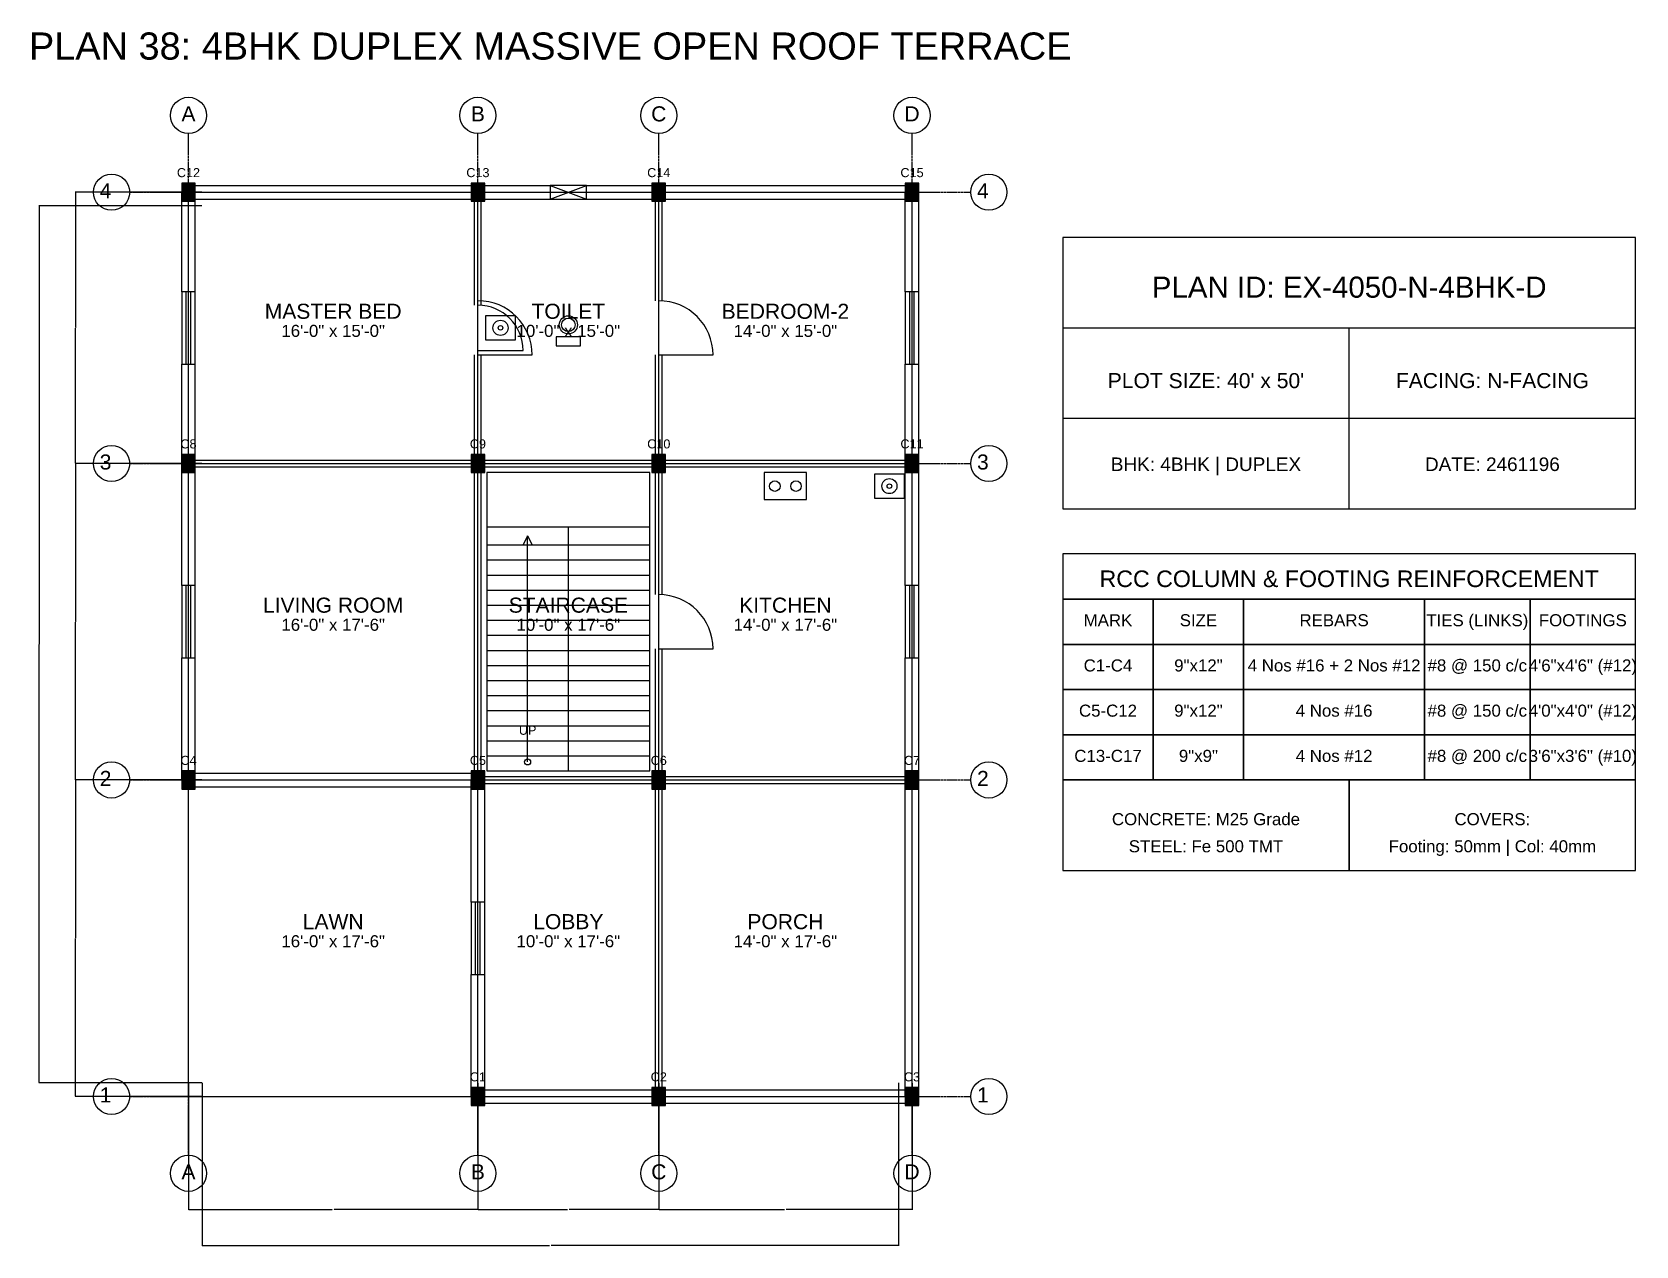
# Model space of a CAD drawing. Header units: inches. Extents: x -134 to 23580, y -99 to 23207.
# Drawn here: x 17396 to 18460, y 7401 to 8206 of the extents above; entities that cross this region are included whole.
import ezdxf
from ezdxf.enums import TextEntityAlignment as Align

# ---------------------------------------------------------------- set-up
doc = ezdxf.new("R2010")
doc.units = ezdxf.units.IN
doc.header["$MEASUREMENT"] = 0
doc.linetypes.add('CENTER', pattern=[2, 1.25, -0.25, 0.25, -0.25])
for name, color, linetype in [('A-COL-HATCH', 251, 'Continuous'), ('A-COLUMN', 1, 'Continuous'), ('A-DIM', 5, 'Continuous'), ('A-DOOR', 30, 'Continuous'), ('A-FIXTURE', 8, 'Continuous'), ('A-STAIR', 6, 'Continuous'), ('A-TEXT', 2, 'Continuous'), ('A-WALL-EXT', 7, 'Continuous'), ('A-WALL-INT', 9, 'Continuous'), ('A-WINDOW', 4, 'Continuous'), ('S-BEAM-FRAMING', 2, 'Continuous'), ('S-BUBBLE', 4, 'Continuous'), ('S-GRID-CENTER', 8, 'CENTER'), ('S-TABLE', 7, 'Continuous'), ('S-TEXT', 3, 'Continuous')]:
    doc.layers.add(name, color=color, linetype=linetype)
doc.styles.get("Standard").update_dxf_attribs({"font": 'arial.ttf'})
doc.dimstyles.get("Standard").update_dxf_attribs({"dimtxt": 0.18, "dimasz": 0.18, "dimexe": 0.18, "dimexo": 0.0625, "dimgap": 0.09, "dimtad": 0, "dimtih": 1, "dimtoh": 1, "dimdec": 4, "dimzin": 0, "dimdsep": 46, "dimtxsty": 'Standard', "dimcen": 0.09, "dimadec": 0, "dimazin": 0, "dimtfac": 1, "dimtdec": 4, "dimtofl": 0, "dimtmove": 0, "dimatfit": 3, "dimfxl": 1, "dimtolj": 1, "dimtzin": 0, "dimarcsym": 0})

msp = doc.modelspace()

# ---------------------------------------------------------------- texts
at = {"layer": 'A-TEXT'}
for s, height, p in [('PLAN 38: 4BHK DUPLEX MASSIVE OPEN ROOF TERRACE', 18, (17740, 8188)), ('C12', 6, (17500, 8110)), ('C13', 6, (17692, 8110)), ('C14', 6, (17812, 8110)), ('C15', 6, (17980, 8110)), ('PLAN ID: EX-4050-N-4BHK-D', 14, (18270, 8030)), ('MASTER BED', 10, (17596, 8016)), ('TOILET', 10, (17752, 8016)), ('BEDROOM-2', 10, (17896, 8016)), ('16\'-0" x 15\'-0"', 8, (17596, 8004)), ('10\'-0" x 15\'-0"', 8, (17752, 8004)), ('14\'-0" x 15\'-0"', 8, (17896, 8004)), ("PLOT SIZE: 40' x 50'", 10, (18175, 7970)), ('FACING: N-FACING', 10, (18365, 7970)), ('C8', 6, (17500, 7930)), ('C9', 6, (17692, 7930)), ('C10', 6, (17812, 7930)), ('C11', 6, (17980, 7930)), ('BHK: 4BHK | DUPLEX', 9, (18175, 7915)), ('DATE: 2461196', 9, (18365, 7915)), ('LIVING ROOM', 10, (17596, 7821)), ('STAIRCASE', 10, (17752, 7821)), ('KITCHEN', 10, (17896, 7821)), ('16\'-0" x 17\'-6"', 8, (17596, 7809)), ('10\'-0" x 17\'-6"', 8, (17752, 7809)), ('14\'-0" x 17\'-6"', 8, (17896, 7809)), ('UP', 6, (17725, 7740)), ('C4', 6, (17500, 7720)), ('C5', 6, (17692, 7720)), ('C6', 6, (17812, 7720)), ('C7', 6, (17980, 7720)), ('LAWN', 10, (17596, 7611)), ('LOBBY', 10, (17752, 7611)), ('PORCH', 10, (17896, 7611)), ('16\'-0" x 17\'-6"', 8, (17596, 7599)), ('10\'-0" x 17\'-6"', 8, (17752, 7599)), ('14\'-0" x 17\'-6"', 8, (17896, 7599)), ('C1', 6, (17692, 7510)), ('C2', 6, (17812, 7510)), ('C3', 6, (17980, 7510))]:
    msp.add_text(s, height=height, dxfattribs=at).set_placement(p, align=Align.CENTER)
at = {"layer": 'S-TEXT'}
for s, height, p in [('A', 10, (17500, 8147)), ('B', 10, (17692, 8147)), ('C', 10, (17812, 8147)), ('D', 10, (17980, 8147)), ('4', 10, (17445, 8096)), ('4', 10, (18027, 8096)), ('3', 10, (17445, 7916)), ('3', 10, (18027, 7916)), ('RCC COLUMN & FOOTING REINFORCEMENT', 11, (18270, 7838)), ('TIES (LINKS)', 8, (18355, 7812)), ('MARK', 8, (18110, 7812)), ('SIZE', 8, (18170, 7812)), ('REBARS', 8, (18260, 7812)), ('FOOTINGS', 8, (18425, 7812)), ('C1-C4', 8, (18110, 7782)), ('9"x12"', 8, (18170, 7782)), ('4 Nos #16 + 2 Nos #12', 8, (18260, 7782)), ('#8 @ 150 c/c', 8, (18355, 7782)), ('4\'6"x4\'6" (#12)', 8, (18425, 7782)), ('C5-C12', 8, (18110, 7752)), ('9"x12"', 8, (18170, 7752)), ('4 Nos #16', 8, (18260, 7752)), ('#8 @ 150 c/c', 8, (18355, 7752)), ('4\'0"x4\'0" (#12)', 8, (18425, 7752)), ('C13-C17', 8, (18110, 7722)), ('9"x9"', 8, (18170, 7722)), ('4 Nos #12', 8, (18260, 7722)), ('#8 @ 200 c/c', 8, (18355, 7722)), ('3\'6"x3\'6" (#10)', 8, (18425, 7722)), ('2', 10, (17445, 7706)), ('2', 10, (18027, 7706)), ('CONCRETE: M25 Grade', 8, (18175, 7680)), ('COVERS:', 8, (18365, 7680)), ('STEEL: Fe 500 TMT', 8, (18175, 7662)), ('Footing: 50mm | Col: 40mm', 8, (18365, 7662)), ('1', 10, (17445, 7496)), ('1', 10, (18027, 7496)), ('A', 10, (17500, 7445)), ('B', 10, (17692, 7445)), ('C', 10, (17812, 7445)), ('D', 10, (17980, 7445))]:
    msp.add_text(s, height=height, dxfattribs=at).set_placement(p, align=Align.CENTER)

# ---------------------------------------------------------------- blocks, each defined once
blk = doc.blocks.new('*D349')
at = {"layer": 'A-DIM', "color": 0, "lineweight": -2, "transparency": 16777216}
for p, q in [((17500, 7508.9), (17500, 7424.8)), ((17692, 7508.9), (17692, 7424.8)), ((17500.2, 7425), (17595.4, 7425)), ((17691.8, 7425), (17596.6, 7425))]:
    blk.add_line(p, q, dxfattribs=at)
at = {"layer": 'A-DIM', "color": 0, "transparency": 16777216}
for points in [[(17500.2, 7425), (17500.2, 7425), (17500, 7425)], [(17691.8, 7425), (17691.8, 7425), (17692, 7425)]]:
    blk.add_solid(points, dxfattribs=at)
at = {"layer": 'Defpoints', "color": 0, "transparency": 16777216}
for p in [(17500, 7509), (17692, 7509), (17692, 7425)]:
    blk.add_point(p, dxfattribs=at)
at = {"layer": 'A-DIM', "color": 0, "transparency": 16777216, "insert": (17596, 7425), "char_height": 0.18, "attachment_point": 5}
blk.add_mtext('\\A1;192.0000', dxfattribs=at)
blk = doc.blocks.new('*D350')
at = {"layer": 'A-DIM', "color": 0, "lineweight": -2, "transparency": 16777216}
for p, q in [((17692, 7508.9), (17692, 7424.8)), ((17812, 7508.9), (17812, 7424.8)), ((17692.2, 7425), (17751.4, 7425)), ((17811.8, 7425), (17752.6, 7425))]:
    blk.add_line(p, q, dxfattribs=at)
at = {"layer": 'A-DIM', "color": 0, "transparency": 16777216}
for points in [[(17692.2, 7425), (17692.2, 7425), (17692, 7425)], [(17811.8, 7425), (17811.8, 7425), (17812, 7425)]]:
    blk.add_solid(points, dxfattribs=at)
at = {"layer": 'Defpoints', "color": 0, "transparency": 16777216}
for p in [(17692, 7509), (17812, 7509), (17812, 7425)]:
    blk.add_point(p, dxfattribs=at)
at = {"layer": 'A-DIM', "color": 0, "transparency": 16777216, "insert": (17752, 7425), "char_height": 0.18, "attachment_point": 5}
blk.add_mtext('\\A1;120.0000', dxfattribs=at)
blk = doc.blocks.new('*D351')
at = {"layer": 'A-DIM', "color": 0, "lineweight": -2, "transparency": 16777216}
for p, q in [((17812, 7508.9), (17812, 7424.8)), ((17980, 7508.9), (17980, 7424.8)), ((17812.2, 7425), (17895.4, 7425)), ((17979.8, 7425), (17896.6, 7425))]:
    blk.add_line(p, q, dxfattribs=at)
at = {"layer": 'A-DIM', "color": 0, "transparency": 16777216}
for points in [[(17812.2, 7425), (17812.2, 7425), (17812, 7425)], [(17979.8, 7425), (17979.8, 7425), (17980, 7425)]]:
    blk.add_solid(points, dxfattribs=at)
at = {"layer": 'Defpoints', "color": 0, "transparency": 16777216}
for p in [(17812, 7509), (17980, 7509), (17980, 7425)]:
    blk.add_point(p, dxfattribs=at)
at = {"layer": 'A-DIM', "color": 0, "transparency": 16777216, "insert": (17896, 7425), "char_height": 0.18, "attachment_point": 5}
blk.add_mtext('\\A1;168.0000', dxfattribs=at)
blk = doc.blocks.new('*D352')
at = {"layer": 'A-DIM', "color": 0, "lineweight": -2, "transparency": 16777216}
for p, q in [((17509, 7508.9375), (17509, 7400.82)), ((17971, 7508.9375), (17971, 7400.82)), ((17509.18, 7401), (17739.393206, 7401)), ((17970.82, 7401), (17740.606794, 7401))]:
    blk.add_line(p, q, dxfattribs=at)
at = {"layer": 'A-DIM', "color": 0, "transparency": 16777216}
for points in [[(17509.18, 7401.03), (17509.18, 7400.97), (17509, 7401)], [(17970.82, 7401.03), (17970.82, 7400.97), (17971, 7401)]]:
    blk.add_solid(points, dxfattribs=at)
at = {"layer": 'Defpoints', "color": 0, "transparency": 16777216}
for p in [(17509, 7509), (17971, 7509), (17971, 7401)]:
    blk.add_point(p, dxfattribs=at)
at = {"layer": 'A-DIM', "color": 0, "transparency": 16777216, "insert": (17740, 7401), "char_height": 0.18, "attachment_point": 5}
blk.add_mtext('\\A1;462.0000', dxfattribs=at)
blk = doc.blocks.new('*D353')
at = {"layer": 'A-DIM', "color": 0, "lineweight": -2, "transparency": 16777216}
for p, q in [((17508.9, 7710), (17424.8, 7710)), ((17425, 7709.8), (17425, 7605.2)), ((17425, 7500.2), (17425, 7604.8)), ((17508.9, 7500), (17424.8, 7500))]:
    blk.add_line(p, q, dxfattribs=at)
at = {"layer": 'A-DIM', "color": 0, "transparency": 16777216}
for points in [[(17425, 7709.8), (17425, 7709.8), (17425, 7710)], [(17425, 7500.2), (17425, 7500.2), (17425, 7500)]]:
    blk.add_solid(points, dxfattribs=at)
at = {"layer": 'Defpoints', "color": 0, "transparency": 16777216}
for p in [(17425, 7710), (17509, 7710), (17509, 7500)]:
    blk.add_point(p, dxfattribs=at)
at = {"layer": 'A-DIM', "color": 0, "transparency": 16777216, "insert": (17425, 7605), "char_height": 0.18, "attachment_point": 5}
blk.add_mtext('\\A1;210.0000', dxfattribs=at)
blk = doc.blocks.new('*D354')
at = {"layer": 'A-DIM', "color": 0, "lineweight": -2, "transparency": 16777216}
for p, q in [((17508.9, 7920), (17424.8, 7920)), ((17425, 7919.8), (17425, 7815.2)), ((17425, 7710.2), (17425, 7814.8)), ((17508.9, 7710), (17424.8, 7710))]:
    blk.add_line(p, q, dxfattribs=at)
at = {"layer": 'A-DIM', "color": 0, "transparency": 16777216}
for points in [[(17425, 7919.8), (17425, 7919.8), (17425, 7920)], [(17425, 7710.2), (17425, 7710.2), (17425, 7710)]]:
    blk.add_solid(points, dxfattribs=at)
at = {"layer": 'Defpoints', "color": 0, "transparency": 16777216}
for p in [(17425, 7920), (17509, 7920), (17509, 7710)]:
    blk.add_point(p, dxfattribs=at)
at = {"layer": 'A-DIM', "color": 0, "transparency": 16777216, "insert": (17425, 7815), "char_height": 0.18, "attachment_point": 5}
blk.add_mtext('\\A1;210.0000', dxfattribs=at)
blk = doc.blocks.new('*D355')
at = {"layer": 'A-DIM', "color": 0, "lineweight": -2, "transparency": 16777216}
for p, q in [((17508.9, 8100), (17424.8, 8100)), ((17425, 8099.8), (17425, 8010.2)), ((17425, 7920.2), (17425, 8009.8)), ((17508.9, 7920), (17424.8, 7920))]:
    blk.add_line(p, q, dxfattribs=at)
at = {"layer": 'A-DIM', "color": 0, "transparency": 16777216}
for points in [[(17425, 8099.8), (17425, 8099.8), (17425, 8100)], [(17425, 7920.2), (17425, 7920.2), (17425, 7920)]]:
    blk.add_solid(points, dxfattribs=at)
at = {"layer": 'Defpoints', "color": 0, "transparency": 16777216}
for p in [(17425, 8100), (17509, 8100), (17509, 7920)]:
    blk.add_point(p, dxfattribs=at)
at = {"layer": 'A-DIM', "color": 0, "transparency": 16777216, "insert": (17425, 8010), "char_height": 0.18, "attachment_point": 5}
blk.add_mtext('\\A1;180.0000', dxfattribs=at)
blk = doc.blocks.new('*D356')
at = {"layer": 'A-DIM', "color": 0, "lineweight": -2, "transparency": 16777216}
for p, q in [((17508.9, 8091), (17400.8, 8091)), ((17401, 8090.8), (17401, 7800.2)), ((17401, 7509.2), (17401, 7799.8)), ((17508.9, 7509), (17400.8, 7509))]:
    blk.add_line(p, q, dxfattribs=at)
at = {"layer": 'A-DIM', "color": 0, "transparency": 16777216}
for points in [[(17401, 8090.8), (17401, 8090.8), (17401, 8091)], [(17401, 7509.2), (17401, 7509.2), (17401, 7509)]]:
    blk.add_solid(points, dxfattribs=at)
at = {"layer": 'Defpoints', "color": 0, "transparency": 16777216}
for p in [(17401, 8091), (17509, 8091), (17509, 7509)]:
    blk.add_point(p, dxfattribs=at)
at = {"layer": 'A-DIM', "color": 0, "transparency": 16777216, "insert": (17401, 7800), "char_height": 0.18, "attachment_point": 5}
blk.add_mtext('\\A1;582.0000', dxfattribs=at)

# ---------------------------------------------------------------- dimensions: what is measured, and where the dimension line sits
at = {"layer": 'A-DIM'}
for base, p1, p2, picture, middle in [((17425, 8100), (17509, 7920), (17509, 8100), '*D355', (17425, 8010)), ((17401, 8091), (17509, 7509), (17509, 8091), '*D356', (17401, 7800)), ((17425, 7920), (17509, 7710), (17509, 7920), '*D354', (17425, 7815)), ((17425, 7710), (17509, 7500), (17509, 7710), '*D353', (17425, 7605))]:
    dim = msp.add_linear_dim(base=base, p1=p1, p2=p2, angle=90, dimstyle='Standard', dxfattribs=at)
    dim.commit()
    dim.dimension.update_dxf_attribs({"geometry": picture, "text_midpoint": middle})
for base, p1, p2, picture, middle in [((17692, 7425), (17500, 7509), (17692, 7509), '*D349', (17596, 7425)), ((17971, 7401), (17509, 7509), (17971, 7509), '*D352', (17740, 7401)), ((17812, 7425), (17692, 7509), (17812, 7509), '*D350', (17752, 7425)), ((17980, 7425), (17812, 7509), (17980, 7509), '*D351', (17896, 7425))]:
    dim = msp.add_linear_dim(base=base, p1=p1, p2=p2, dimstyle='Standard', dxfattribs=at)
    dim.commit()
    dim.dimension.update_dxf_attribs({"geometry": picture, "text_midpoint": middle})

# ---------------------------------------------------------------- linework, layer by layer
at = {"layer": 'A-COL-HATCH'}
for points in [[(17495.5, 8094), (17504.5, 8094), (17495.5, 8106), (17504.5, 8106)], [(17687.5, 8094), (17696.5, 8094), (17687.5, 8106), (17696.5, 8106)], [(17807.5, 8094), (17816.5, 8094), (17807.5, 8106), (17816.5, 8106)], [(17975.5, 8094), (17984.5, 8094), (17975.5, 8106), (17984.5, 8106)], [(17495.5, 7914), (17504.5, 7914), (17495.5, 7926), (17504.5, 7926)], [(17687.5, 7914), (17696.5, 7914), (17687.5, 7926), (17696.5, 7926)], [(17807.5, 7914), (17816.5, 7914), (17807.5, 7926), (17816.5, 7926)], [(17975.5, 7914), (17984.5, 7914), (17975.5, 7926), (17984.5, 7926)], [(17495.5, 7704), (17504.5, 7704), (17495.5, 7716), (17504.5, 7716)], [(17687.5, 7704), (17696.5, 7704), (17687.5, 7716), (17696.5, 7716)], [(17807.5, 7704), (17816.5, 7704), (17807.5, 7716), (17816.5, 7716)], [(17975.5, 7704), (17984.5, 7704), (17975.5, 7716), (17984.5, 7716)], [(17687.5, 7494), (17696.5, 7494), (17687.5, 7506), (17696.5, 7506)], [(17807.5, 7494), (17816.5, 7494), (17807.5, 7506), (17816.5, 7506)], [(17975.5, 7494), (17984.5, 7494), (17975.5, 7506), (17984.5, 7506)]]:
    msp.add_solid(points, dxfattribs=at)
at = {"layer": 'A-COLUMN'}
for points in [[(17495.5, 8094), (17504.5, 8094), (17504.5, 8106), (17495.5, 8106)], [(17687.5, 8094), (17696.5, 8094), (17696.5, 8106), (17687.5, 8106)], [(17807.5, 8094), (17816.5, 8094), (17816.5, 8106), (17807.5, 8106)], [(17975.5, 8094), (17984.5, 8094), (17984.5, 8106), (17975.5, 8106)], [(17495.5, 7914), (17504.5, 7914), (17504.5, 7926), (17495.5, 7926)], [(17687.5, 7914), (17696.5, 7914), (17696.5, 7926), (17687.5, 7926)], [(17807.5, 7914), (17816.5, 7914), (17816.5, 7926), (17807.5, 7926)], [(17975.5, 7914), (17984.5, 7914), (17984.5, 7926), (17975.5, 7926)], [(17495.5, 7704), (17504.5, 7704), (17504.5, 7716), (17495.5, 7716)], [(17687.5, 7704), (17696.5, 7704), (17696.5, 7716), (17687.5, 7716)], [(17807.5, 7704), (17816.5, 7704), (17816.5, 7716), (17807.5, 7716)], [(17975.5, 7704), (17984.5, 7704), (17984.5, 7716), (17975.5, 7716)], [(17687.5, 7494), (17696.5, 7494), (17696.5, 7506), (17687.5, 7506)], [(17807.5, 7494), (17816.5, 7494), (17816.5, 7506), (17807.5, 7506)], [(17975.5, 7494), (17984.5, 7494), (17984.5, 7506), (17975.5, 7506)]]:
    msp.add_lwpolyline(points, close=True, dxfattribs=at)
at = {"layer": 'A-DOOR'}
for p, q in [((17692, 7995), (17722, 7995)), ((17692, 7992), (17728, 7992)), ((17812, 7992), (17848, 7992)), ((17812, 7797), (17848, 7797))]:
    msp.add_line(p, q, dxfattribs=at)
for centre, radius in [((17692, 7992), 36), ((17692, 7995), 30), ((17812, 7992), 36), ((17812, 7797), 36)]:
    msp.add_arc(centre, radius, 0, 90, dxfattribs=at)
at = {"layer": 'A-FIXTURE'}
for points in [[(17697, 8002), (17717, 8002), (17717, 8018), (17697, 8018)], [(17744, 7998), (17760, 7998), (17760, 8004), (17744, 8004)], [(17882, 7896), (17910, 7896), (17910, 7914), (17882, 7914)], [(17955, 7897), (17975, 7897), (17975, 7913), (17955, 7913)]]:
    msp.add_lwpolyline(points, close=True, dxfattribs=at)
for centre, radius in [((17707, 8010), 5), ((17752, 8012), 6), ((17752, 8012), 4.5), ((17707, 8010), 1.5), ((17889, 7905), 3.5), ((17903, 7905), 3.5), ((17965, 7905), 5), ((17965, 7905), 1.5)]:
    msp.add_circle(centre, radius, dxfattribs=at)
at = {"layer": 'A-STAIR'}
for p, q in [((17698, 7878), (17806, 7878)), ((17752, 7716), (17752, 7878)), ((17698, 7866), (17752, 7866)), ((17725, 7872), (17722, 7866)), ((17725, 7722), (17725, 7872)), ((17725, 7872), (17728, 7866)), ((17752, 7866), (17806, 7866)), ((17698, 7856), (17752, 7856)), ((17752, 7856), (17806, 7856)), ((17698, 7846), (17752, 7846)), ((17752, 7846), (17806, 7846)), ((17698, 7836), (17752, 7836)), ((17752, 7836), (17806, 7836)), ((17698, 7826), (17752, 7826)), ((17752, 7826), (17806, 7826)), ((17698, 7816), (17752, 7816)), ((17752, 7816), (17806, 7816)), ((17698, 7806), (17752, 7806)), ((17752, 7806), (17806, 7806)), ((17698, 7796), (17752, 7796)), ((17752, 7796), (17806, 7796)), ((17698, 7786), (17752, 7786)), ((17752, 7786), (17806, 7786)), ((17698, 7776), (17752, 7776)), ((17752, 7776), (17806, 7776)), ((17698, 7766), (17752, 7766)), ((17752, 7766), (17806, 7766)), ((17698, 7756), (17752, 7756)), ((17698, 7746), (17752, 7746)), ((17752, 7756), (17806, 7756)), ((17752, 7746), (17806, 7746)), ((17698, 7736), (17752, 7736)), ((17752, 7736), (17806, 7736)), ((17698, 7726), (17752, 7726)), ((17752, 7726), (17806, 7726))]:
    msp.add_line(p, q, dxfattribs=at)
msp.add_lwpolyline([(17698, 7716), (17806, 7716), (17806, 7914), (17698, 7914)], close=True, dxfattribs=at)
msp.add_circle((17725, 7722), 2, dxfattribs=at)
at = {"layer": 'A-WALL-EXT'}
for p, q in [((17495.5, 8034), (17495.5, 8100)), ((17500, 8104.5), (17692, 8104.5)), ((17504.5, 8034), (17504.5, 8100)), ((17692, 8104.5), (17740, 8104.5)), ((17764, 8104.5), (17812, 8104.5)), ((17812, 8104.5), (17980, 8104.5)), ((17975.5, 8034), (17975.5, 8100)), ((17984.5, 8034), (17984.5, 8100)), ((17500, 8095.5), (17692, 8095.5)), ((17692, 8095.5), (17740, 8095.5)), ((17764, 8095.5), (17812, 8095.5)), ((17812, 8095.5), (17980, 8095.5)), ((18080, 8010), (18460, 8010)), ((18270, 7890), (18270, 8010)), ((17495.5, 7920), (17495.5, 7986)), ((17504.5, 7920), (17504.5, 7986)), ((17975.5, 7920), (17975.5, 7986)), ((17984.5, 7920), (17984.5, 7986)), ((18080, 7950), (18460, 7950)), ((17495.5, 7839), (17495.5, 7920)), ((17504.5, 7839), (17504.5, 7920)), ((17975.5, 7839), (17975.5, 7920)), ((17984.5, 7839), (17984.5, 7920)), ((17495.5, 7710), (17495.5, 7791)), ((17504.5, 7710), (17504.5, 7791)), ((17975.5, 7710), (17975.5, 7791)), ((17984.5, 7710), (17984.5, 7791)), ((17500, 7714.5), (17692, 7714.5)), ((17500, 7705.5), (17692, 7705.5)), ((17687.5, 7629), (17687.5, 7710)), ((17696.5, 7629), (17696.5, 7710)), ((17975.5, 7500), (17975.5, 7710)), ((17984.5, 7500), (17984.5, 7710)), ((17687.5, 7500), (17687.5, 7581)), ((17696.5, 7500), (17696.5, 7581)), ((17692, 7504.5), (17812, 7504.5)), ((17812, 7504.5), (17980, 7504.5)), ((17692, 7495.5), (17812, 7495.5)), ((17812, 7495.5), (17980, 7495.5))]:
    msp.add_line(p, q, dxfattribs=at)
msp.add_lwpolyline([(18080, 7890), (18460, 7890), (18460, 8070), (18080, 8070)], close=True, dxfattribs=at)
at = {"layer": 'A-WALL-INT'}
for p, q in [((17689.75, 8025), (17689.75, 8100)), ((17694.25, 8025), (17694.25, 8100)), ((17809.75, 8028), (17809.75, 8100)), ((17814.25, 8028), (17814.25, 8100)), ((17689.75, 7920), (17689.75, 7992)), ((17694.25, 7920), (17694.25, 7992)), ((17809.75, 7920), (17809.75, 7992)), ((17814.25, 7920), (17814.25, 7992)), ((17500, 7922.25), (17692, 7922.25)), ((17500, 7917.75), (17692, 7917.75)), ((17689.75, 7710), (17689.75, 7920)), ((17692, 7922.25), (17812, 7922.25)), ((17692, 7917.75), (17812, 7917.75)), ((17694.25, 7710), (17694.25, 7920)), ((17809.75, 7833), (17809.75, 7920)), ((17812, 7922.25), (17980, 7922.25)), ((17812, 7917.75), (17980, 7917.75)), ((17814.25, 7833), (17814.25, 7920)), ((17809.75, 7710), (17809.75, 7797)), ((17814.25, 7710), (17814.25, 7797)), ((17692, 7712.25), (17812, 7712.25)), ((17692, 7707.75), (17812, 7707.75)), ((17809.75, 7500), (17809.75, 7710)), ((17812, 7712.25), (17980, 7712.25)), ((17812, 7707.75), (17980, 7707.75)), ((17814.25, 7500), (17814.25, 7710))]:
    msp.add_line(p, q, dxfattribs=at)
at = {"layer": 'A-WINDOW'}
for p, q in [((17740, 8095.5), (17764, 8104.5)), ((17740, 8104.5), (17764, 8095.5)), ((17498.5, 7986), (17498.5, 8034)), ((17501.5, 7986), (17501.5, 8034)), ((17978.5, 7986), (17978.5, 8034)), ((17981.5, 7986), (17981.5, 8034)), ((17498.5, 7791), (17498.5, 7839)), ((17501.5, 7791), (17501.5, 7839)), ((17978.5, 7791), (17978.5, 7839)), ((17981.5, 7791), (17981.5, 7839)), ((17690.5, 7581), (17690.5, 7629)), ((17693.5, 7581), (17693.5, 7629))]:
    msp.add_line(p, q, dxfattribs=at)
for points in [[(17740, 8095.5), (17764, 8095.5), (17764, 8104.5), (17740, 8104.5)], [(17495.5, 7986), (17504.5, 7986), (17504.5, 8034), (17495.5, 8034)], [(17975.5, 7986), (17984.5, 7986), (17984.5, 8034), (17975.5, 8034)], [(17495.5, 7791), (17504.5, 7791), (17504.5, 7839), (17495.5, 7839)], [(17975.5, 7791), (17984.5, 7791), (17984.5, 7839), (17975.5, 7839)], [(17687.5, 7581), (17696.5, 7581), (17696.5, 7629), (17687.5, 7629)]]:
    msp.add_lwpolyline(points, close=True, dxfattribs=at)
at = {"layer": 'S-BEAM-FRAMING'}
for p, q in [((17500, 7500), (17500, 8100)), ((17500, 8100), (17980, 8100)), ((17692, 7500), (17692, 8100)), ((17812, 7500), (17812, 8100)), ((17980, 7500), (17980, 8100)), ((17500, 7920), (17980, 7920)), ((17500, 7710), (17980, 7710)), ((17500, 7500), (17980, 7500))]:
    msp.add_line(p, q, dxfattribs=at)
at = {"layer": 'S-BUBBLE'}
for centre in [(17500, 8151), (17692, 8151), (17812, 8151), (17980, 8151), (17449, 8100), (18031, 8100), (17449, 7920), (18031, 7920), (17449, 7710), (18031, 7710), (17449, 7500), (18031, 7500), (17500, 7449), (17692, 7449), (17812, 7449), (17980, 7449)]:
    msp.add_circle(centre, 12, dxfattribs=at)
at = {"layer": 'S-GRID-CENTER'}
for p, q in [((17500, 7461), (17500, 8139)), ((17692, 7461), (17692, 8139)), ((17812, 7461), (17812, 8139)), ((17980, 7461), (17980, 8139)), ((17461, 8100), (18019, 8100)), ((17461, 7920), (18019, 7920)), ((17461, 7710), (18019, 7710)), ((17461, 7500), (18019, 7500))]:
    msp.add_line(p, q, dxfattribs=at)
at = {"layer": 'S-TABLE'}
for points in [[(18080, 7830), (18460, 7830), (18460, 7860), (18080, 7860)], [(18080, 7800), (18140, 7800), (18140, 7830), (18080, 7830)], [(18140, 7800), (18200, 7800), (18200, 7830), (18140, 7830)], [(18200, 7800), (18320, 7800), (18320, 7830), (18200, 7830)], [(18320, 7800), (18390, 7800), (18390, 7830), (18320, 7830)], [(18390, 7800), (18460, 7800), (18460, 7830), (18390, 7830)], [(18080, 7770), (18140, 7770), (18140, 7800), (18080, 7800)], [(18140, 7770), (18200, 7770), (18200, 7800), (18140, 7800)], [(18200, 7770), (18320, 7770), (18320, 7800), (18200, 7800)], [(18320, 7770), (18390, 7770), (18390, 7800), (18320, 7800)], [(18390, 7770), (18460, 7770), (18460, 7800), (18390, 7800)], [(18080, 7740), (18140, 7740), (18140, 7770), (18080, 7770)], [(18140, 7740), (18200, 7740), (18200, 7770), (18140, 7770)], [(18200, 7740), (18320, 7740), (18320, 7770), (18200, 7770)], [(18320, 7740), (18390, 7740), (18390, 7770), (18320, 7770)], [(18390, 7740), (18460, 7740), (18460, 7770), (18390, 7770)], [(18080, 7710), (18140, 7710), (18140, 7740), (18080, 7740)], [(18140, 7710), (18200, 7710), (18200, 7740), (18140, 7740)], [(18200, 7710), (18320, 7710), (18320, 7740), (18200, 7740)], [(18320, 7710), (18390, 7710), (18390, 7740), (18320, 7740)], [(18390, 7710), (18460, 7710), (18460, 7740), (18390, 7740)], [(18080, 7650), (18270, 7650), (18270, 7710), (18080, 7710)], [(18270, 7650), (18460, 7650), (18460, 7710), (18270, 7710)]]:
    msp.add_lwpolyline(points, close=True, dxfattribs=at)

msp.set_redraw_order([(e.dxf.handle, doc.entitydb.next_handle()) for e in msp.query("TEXT MTEXT ATTDEF DIMENSION ARC_DIMENSION")])  # texts and dimensions are drawn at this point

doc.saveas('drawing.dxf')
